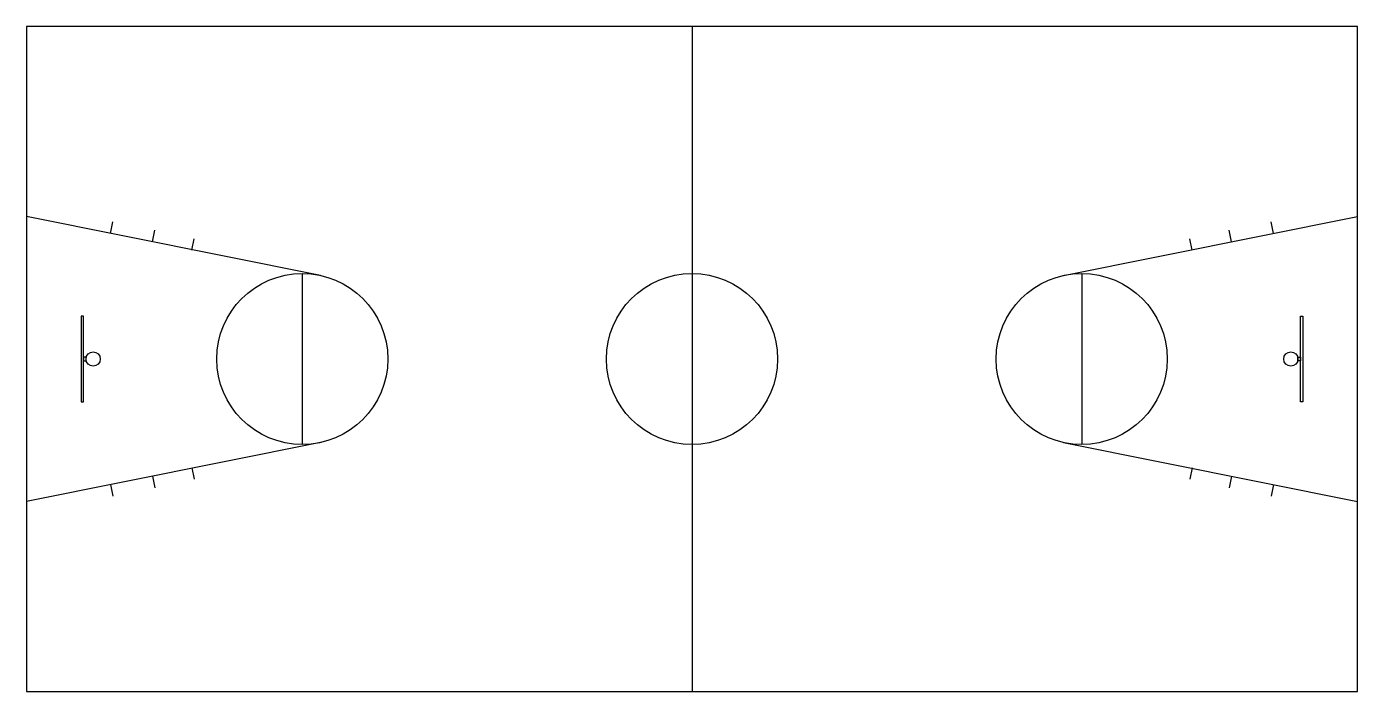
# Model space of a CAD drawing. Header units: inches. Extents: x -1369 to 1198, y -366 to 1398.
# Drawn here: x 91.88 to 119.88, y -4.42 to 9.58 of the extents above; entities that cross this region are included whole.
import ezdxf

# ---------------------------------------------------------------- set-up
doc = ezdxf.new("R2010")
doc.units = ezdxf.units.IN
doc.header["$MEASUREMENT"] = 0

msp = doc.modelspace()

# ---------------------------------------------------------------- linework, layer by layer
at = {"color": 3}
for points in [[(91.8814, 9.5831), (91.8814, -4.4169), (119.8814, -4.4169), (119.8814, 9.5831)], [(93.1314, 2.5456), (93.1314, 2.6206), (93.0814, 2.6206), (93.0814, 2.5456)], [(118.6314, 2.5456), (118.6314, 2.6206), (118.6814, 2.6206), (118.6814, 2.5456)]]:
    msp.add_lwpolyline(points, close=True, dxfattribs=at)
for points in [[(105.8814, 9.5831), (105.8814, -4.4169)], [(98.0646, 4.3419), (91.8814, 5.5831)], [(93.6462, 5.2289), (93.6946, 5.4698)], [(113.6982, 4.3419), (119.8814, 5.5831)], [(118.1166, 5.2289), (118.0682, 5.4698)], [(94.5286, 5.0517), (94.5769, 5.2927)], [(95.361, 4.8746), (95.4093, 5.1155)], [(116.4018, 4.8746), (116.3534, 5.1155)], [(117.2342, 5.0517), (117.1858, 5.2927)], [(97.6814, 4.3831), (97.6814, 0.7831)], [(114.0814, 4.3831), (114.0814, 0.7831)], [(93.0314, 3.4831), (93.0314, 1.6831), (93.0814, 1.6831), (93.0814, 3.4831), (93.0314, 3.4831)], [(118.7314, 3.4831), (118.7314, 1.6831), (118.6814, 1.6831), (118.6814, 3.4831), (118.7314, 3.4831)], [(98.0646, 0.8244), (91.8814, -0.4169)], [(113.6982, 0.8244), (119.8814, -0.4169)], [(95.361, 0.2917), (95.4093, 0.0507)], [(116.4018, 0.2917), (116.3534, 0.0507)], [(94.5286, 0.1145), (94.5769, -0.1264)], [(117.2342, 0.1145), (117.1858, -0.1264)], [(93.6462, -0.0626), (93.6946, -0.3035)], [(118.1166, -0.0626), (118.0682, -0.3035)]]:
    msp.add_lwpolyline(points, dxfattribs=at)
for centre, radius in [((97.6814, 2.5831), 1.8), ((105.8814, 2.5831), 1.8), ((114.0814, 2.5831), 1.8), ((93.2814, 2.5831), 0.15), ((118.4814, 2.5831), 0.15)]:
    msp.add_circle(centre, radius, dxfattribs=at)

doc.saveas('drawing.dxf')
